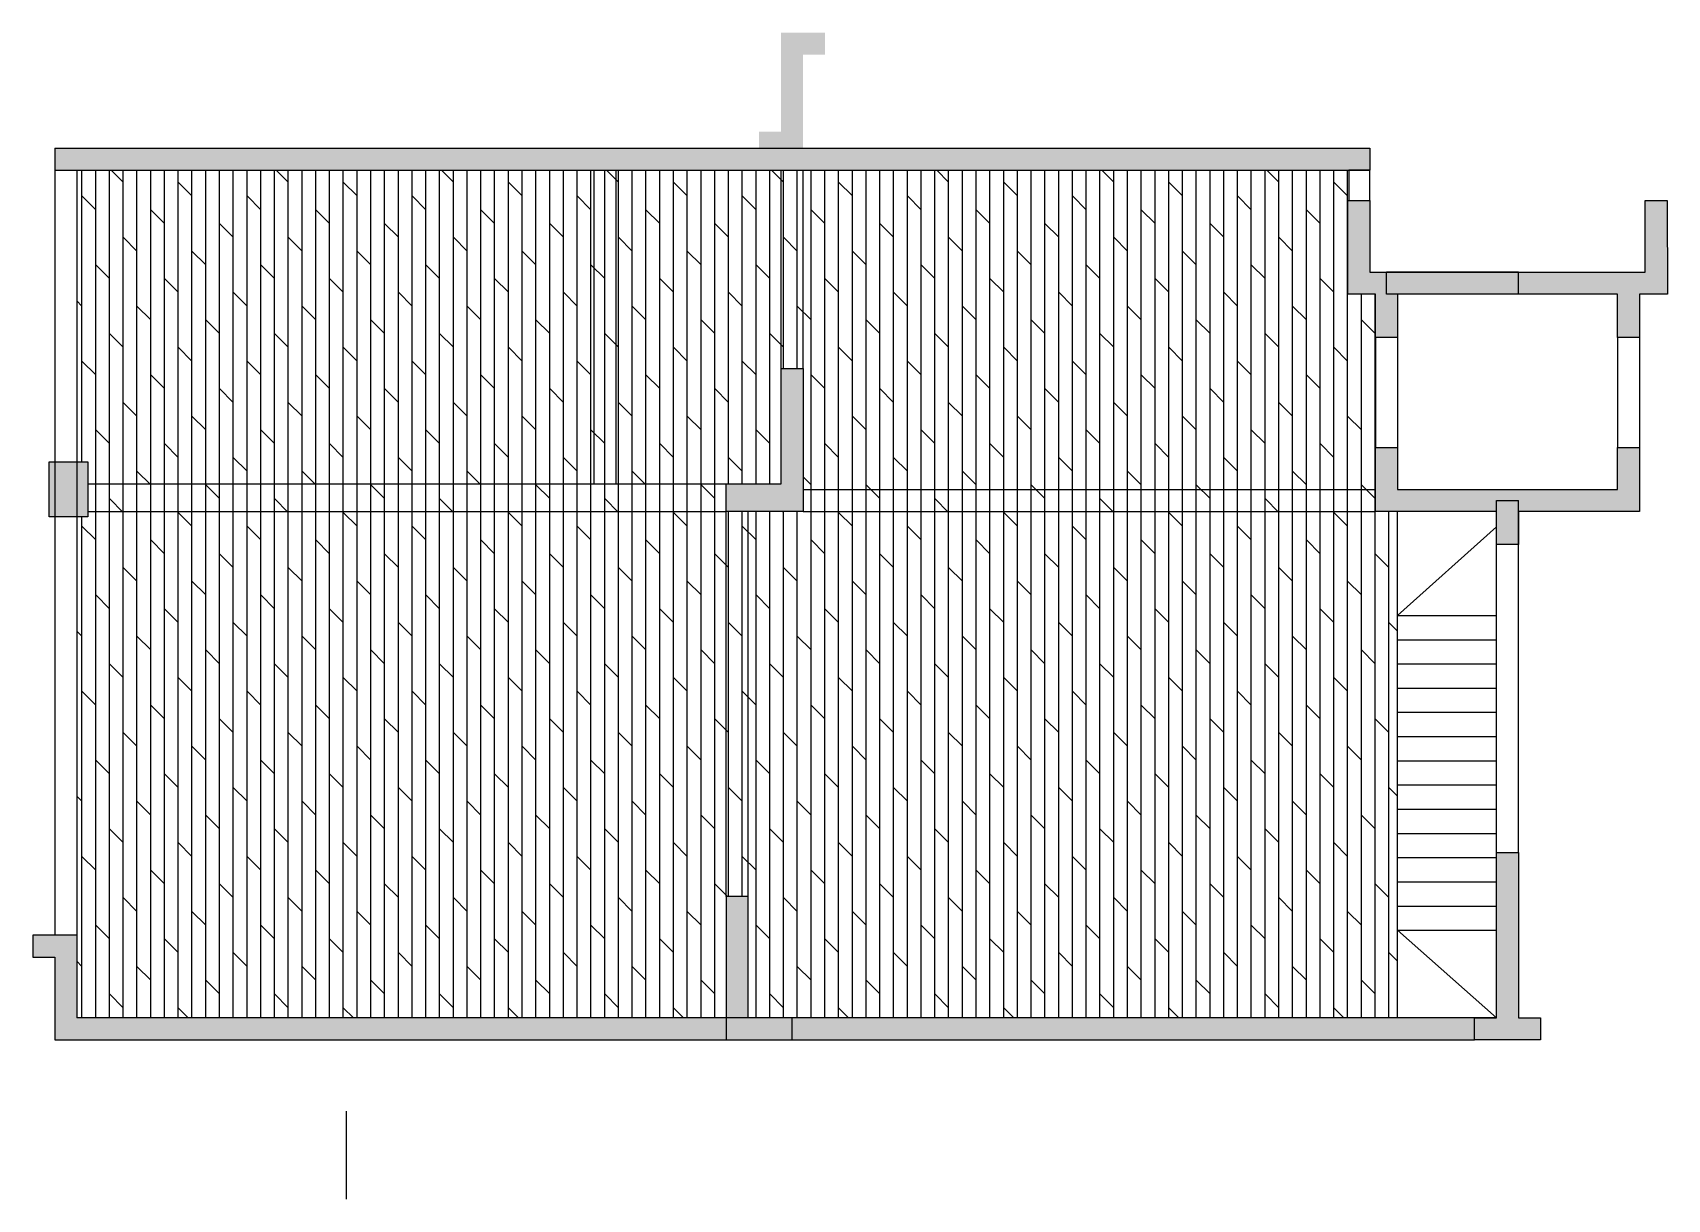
# Model space of a CAD drawing. Header units: millimetres. Extents: x -28014 to 297841, y -81741 to 47579.
# Drawn here: x 57178 to 72030, y -81741 to -71141 of the extents above; entities that cross this region are included whole.
import ezdxf

# ---------------------------------------------------------------- set-up
doc = ezdxf.new("R2010")
doc.units = ezdxf.units.MM
doc.header["$MEASUREMENT"] = 0
for name, color, linetype in [('AR9-剪力墙（柱）填充', 250, 'Continuous'), ('AR9-剪力墙（柱）线', 6, 'Continuous'), ('AR9-墙线', 160, 'Continuous'), ('AR9-楼梯', 30, 'Continuous'), ('FC-地面造型线', 136, 'Continuous'), ('RC-天花轮廓线', 30, 'Continuous')]:
    doc.layers.add(name, color=color, linetype=linetype)

# ---------------------------------------------------------------- blocks, each defined once
blk = doc.blocks.new('A$C214622ED')
at = {"layer": 'AR9-剪力墙（柱）填充', "linetype": 'ByBlock', "ltscale": 0.01}
h = blk.add_hatch(color=256, dxfattribs=at)
h.dxf.hatch_style = 1
edge = h.paths.add_edge_path()
edge.add_line((-19700, 8700), (-19900, 8700))
edge.add_line((-19900, 8700), (-19900, 8900))
edge.add_line((-19900, 8900), (-19700, 8900))
edge.add_line((-19700, 8900), (-19700, 9800))
edge.add_line((-19700, 9800), (-19300, 9800))
edge.add_line((-19300, 9800), (-19300, 9600))
edge.add_line((-19300, 9600), (-19500, 9600))
edge.add_line((-19500, 9600), (-19500, 8700))
edge.add_line((-19500, 8700), (-19700, 8700))
edge.add_line((-19700, 8700), (-19700, 8700))
h = blk.add_hatch(color=256, dxfattribs=at)
h.dxf.hatch_style = 1
h.paths.add_polyline_path([(-12100, 7425), (-14100, 7425), (-14100, 7030), (-14300, 7030), (-14300, 7425), (-14550, 7425), (-14550, 8275), (-14350, 8275), (-14350, 7625), (-14100, 7625), (-12100, 7625), (-11850, 7625), (-11850, 8275), (-11650, 8275), (-11648, 7425), (-11900, 7425), (-11900, 7030), (-12100, 7030), (-12100, 7425)])
h = blk.add_hatch(color=256, dxfattribs=at)
h.dxf.hatch_style = 1
h.paths.add_polyline_path([(-19500, 6750), (-19700, 6750), (-19700, 5700), (-20200, 5700), (-20200, 5450), (-19500, 5450)])
h = blk.add_hatch(color=256, dxfattribs=at)
h.dxf.hatch_style = 1
h.paths.add_polyline_path([(-14300, 6030), (-14100, 6030), (-14100, 5650), (-12100, 5650), (-12100, 6030), (-11900, 6030), (-11900, 5450), (-13000, 5450), (-13000, 5150), (-13200, 5150), (-13200, 5450), (-14300, 5450)])
h = blk.add_hatch(color=256, dxfattribs=at)
h.dxf.hatch_style = 1
h.paths.add_polyline_path([(-13200, 850), (-13200, 2350), (-13000, 2350), (-13000, 850), (-12800, 850), (-12800, 650), (-13400, 650), (-13400, 850)])
h = blk.add_hatch(color=256, dxfattribs=at)
h.dxf.hatch_style = 1
h.paths.add_polyline_path([(-19600, 850), (-20000, 850), (-20000, 1950), (-20200, 1950), (-20200, 650), (-19600, 650)])
for points in [[(-12100, 7425), (-14100, 7425), (-14100, 7030), (-14300, 7030), (-14300, 7425), (-14550, 7425), (-14550, 8275), (-14350, 8275), (-14350, 7625), (-14100, 7625), (-12100, 7625), (-11850, 7625), (-11850, 8275), (-11650, 8275), (-11648, 7425), (-11900, 7425), (-11900, 7030), (-12100, 7030), (-12100, 7425)], [(-14300, 6030), (-14100, 6030), (-14100, 5650), (-12100, 5650), (-12100, 6030), (-11900, 6030), (-11900, 5450), (-13000, 5450), (-13000, 5150), (-13200, 5150), (-13200, 5450), (-14300, 5450)], [(-13200, 850), (-13200, 2350), (-13000, 2350), (-13000, 850), (-12800, 850), (-12800, 650), (-13400, 650), (-13400, 850)], [(-19600, 850), (-20000, 850), (-20000, 1950), (-20200, 1950), (-20200, 650), (-19600, 650)]]:
    blk.add_lwpolyline(points, close=True)
for points in [[(-19500, 6750), (-19500, 5450), (-20200, 5450), (-20200, 5700), (-19700, 5700), (-19700, 6750)], [(-19700, 6750), (-19500, 6750)]]:
    blk.add_lwpolyline(points)

msp = doc.modelspace()

# ---------------------------------------------------------------- hatches: boundary and pattern name
at = {"layer": 'AR9-剪力墙（柱）填充'}
for points in [[(57377.922, -72191.084), (57377.922, -72391.084), (69327.74, -72391.084), (69327.74, -72191.084)], [(70677.922, -73316.083), (69477.922, -73316.083), (69477.922, -73516.084), (70677.922, -73516.084)], [(70577.922, -80291.084), (70577.922, -80091.084), (57477.922, -80091.084), (57477.922, -80291.084)]]:
    msp.add_hatch(color=256, dxfattribs=at).paths.add_polyline_path(points)
at = {"layer": 'AR9-剪力墙（柱）填充', "linetype": 'ByBlock', "ltscale": 0.01}
h = msp.add_hatch(color=256, dxfattribs=at)
h.dxf.hatch_style = 1
h.paths.add_polyline_path([(57327.867, -75041.084), (57677.867, -75041.084), (57677.867, -75541.084), (57327.867, -75541.084)])
h.paths.add_polyline_path([(57577.867, -79341.084), (57177.867, -79341.084), (57177.867, -79541.084), (57377.867, -79541.084), (57377.922, -80291.084), (57777.922, -80291.084), (57777.922, -80091.084), (57577.867, -80091.084)])
at = {"layer": 'FC-地面造型线'}
h = msp.add_hatch(dxfattribs=at)
h.set_pattern_fill('DOLMIT', color=250, scale=500, angle=90)
h.paths.add_polyline_path([(69577.925, -75491.084), (69377.867, -75491.084), (69377.894, -74911.08), (69377.922, -73911.6), (69377.922, -73516.084), (69127.922, -73516.084), (69127.922, -72666.084), (69136.555, -72666.084), (69136.555, -72391.084), (57577.922, -72391.084), (57577.922, -75041.084), (57677.867, -75041.084), (57677.867, -75541.084), (57577.922, -75541.084), (57577.922, -79341.084), (57577.922, -80091.084), (63477.894, -80091.084), (63477.894, -78991.084), (63677.894, -78991.084), (63677.894, -80091.084), (69577.922, -80091.084), (69577.922, -76361.645)])
h.paths.add_polyline_path([(64177.894, -75491.084), (63477.894, -75491.084), (63477.894, -75241.084), (63977.84, -75241.084), (63977.84, -74191.084), (64177.894, -74191.084)], flags=16)

# ---------------------------------------------------------------- linework, layer by layer
at = {"layer": 'AR9-剪力墙（柱）填充'}
for p, q in [((70677.922, -73316.083), (69477.922, -73316.083)), ((69477.922, -73516.084), (69477.922, -73316.083)), ((70677.922, -73516.084), (70677.922, -73316.083)), ((70677.922, -73516.084), (69477.922, -73516.084)), ((60027.922, -81741.084), (60027.922, -80941.084))]:
    msp.add_line(p, q, dxfattribs=at)
at = {"layer": 'AR9-剪力墙（柱）线'}
for p, q in [((57377.922, -72191.084), (69327.74, -72191.084)), ((57377.922, -72191.084), (57377.922, -72391.084)), ((69327.74, -72191.084), (69327.74, -72391.084)), ((57377.922, -72391.084), (69327.74, -72391.084))]:
    msp.add_line(p, q, dxfattribs=at)
at = {"layer": 'AR9-剪力墙（柱）线', "color": 6}
for p, q in [((57577.922, -79341.084), (57577.922, -80091.084)), ((70477.922, -80091.084), (57577.867, -80091.084))]:
    msp.add_line(p, q, dxfattribs=at)
msp.add_lwpolyline([(57327.867, -75041.084), (57677.867, -75041.084), (57677.867, -75541.084), (57327.867, -75541.084)], close=True, dxfattribs=at)
msp.add_lwpolyline([(57577.867, -79341.084), (57177.867, -79341.084), (57177.867, -79541.084), (57377.867, -79541.084), (57377.922, -80291.084), (70277.949, -80291.084)], dxfattribs=at)
at = {"layer": 'AR9-墙线'}
for p, q in [((57377.922, -72391.084), (57377.922, -79341.084)), ((57577.922, -72391.084), (57577.922, -79341.084)), ((69377.922, -73911.6), (69377.922, -74911.6)), ((69577.922, -73911.6), (69377.922, -73911.6)), ((69577.922, -73911.6), (69577.922, -74911.6)), ((71577.922, -73911.6), (71577.922, -74911.6)), ((71777.922, -73911.6), (71577.922, -73911.6)), ((71777.922, -73911.6), (71777.922, -74911.6)), ((69577.922, -74911.6), (69377.922, -74911.6)), ((71777.922, -74911.6), (71577.922, -74911.6)), ((70477.922, -78591.084), (70477.922, -75391.084)), ((70477.922, -75391.084), (70677.922, -75391.084)), ((70677.949, -78591.084), (70677.922, -75391.084))]:
    msp.add_line(p, q, dxfattribs=at)
msp.add_lwpolyline([(69136.555, -72666.084), (69327.74, -72666.084), (69327.74, -72391.084), (69136.555, -72391.084)], close=True, dxfattribs=at)
at = {"layer": 'AR9-楼梯'}
for p, q in [((69577.925, -76361.643), (69577.925, -75491.084)), ((69577.925, -76436.183), (70477.924, -75632.204)), ((69577.922, -80091.085), (69577.922, -76361.645)), ((69577.922, -76436.183), (70477.922, -76436.183)), ((69577.922, -76656.183), (70477.922, -76656.183)), ((69577.922, -76876.183), (70477.922, -76876.183)), ((69577.922, -77096.183), (70477.922, -77096.183)), ((69577.922, -77316.183), (70477.922, -77316.183)), ((69577.922, -77536.183), (70477.922, -77536.183)), ((69577.922, -77756.183), (70477.922, -77756.183)), ((69577.922, -77976.183), (70477.922, -77976.183)), ((69577.922, -78196.183), (70477.922, -78196.183)), ((69577.922, -78416.183), (70477.922, -78416.183)), ((69577.922, -78636.183), (70477.922, -78636.183)), ((69577.922, -78856.183), (70477.922, -78856.183)), ((69577.922, -79076.183), (70477.922, -79076.183)), ((69577.922, -79296.183), (70477.922, -80091.084)), ((69577.922, -79296.183), (70477.922, -79296.183))]:
    msp.add_line(p, q, dxfattribs=at)
msp.add_lwpolyline([(69521.934, -76034.196, 0, 0, 0), (70027.922, -76034.196, 0, 0, 0), (70027.925, -79626.366, 0, 0, 0), (69776.116, -79626.366, 50, 0, 0), (69584.467, -79626.366, 0, 0, 0)], format="xyseb", dxfattribs=at)
at = {"layer": 'RC-天花轮廓线'}
for p, q in [((62277.922, -75241.084), (62277.922, -72391.084)), ((62477.922, -75241.084), (62477.922, -72391.084)), ((63977.84, -74191.084), (63977.879, -72391.084)), ((64177.847, -74191.085), (64177.886, -72391.084)), ((57677.867, -75241.084), (63477.894, -75241.084)), ((64177.904, -75291.084), (69377.876, -75291.329)), ((57677.867, -75491.084), (63477.894, -75491.084)), ((63477.894, -78991.084), (63477.894, -75491.084)), ((63677.894, -78991.084), (63677.894, -75491.084)), ((64177.894, -75491.084), (69377.867, -75491.329))]:
    msp.add_line(p, q, dxfattribs=at)

# ---------------------------------------------------------------- block references
at = {"layer": 'AR9-剪力墙（柱）线'}
msp.add_blockref('A$C214622ED', (83677.922, -80941.084), dxfattribs=at)

doc.saveas('drawing.dxf')
